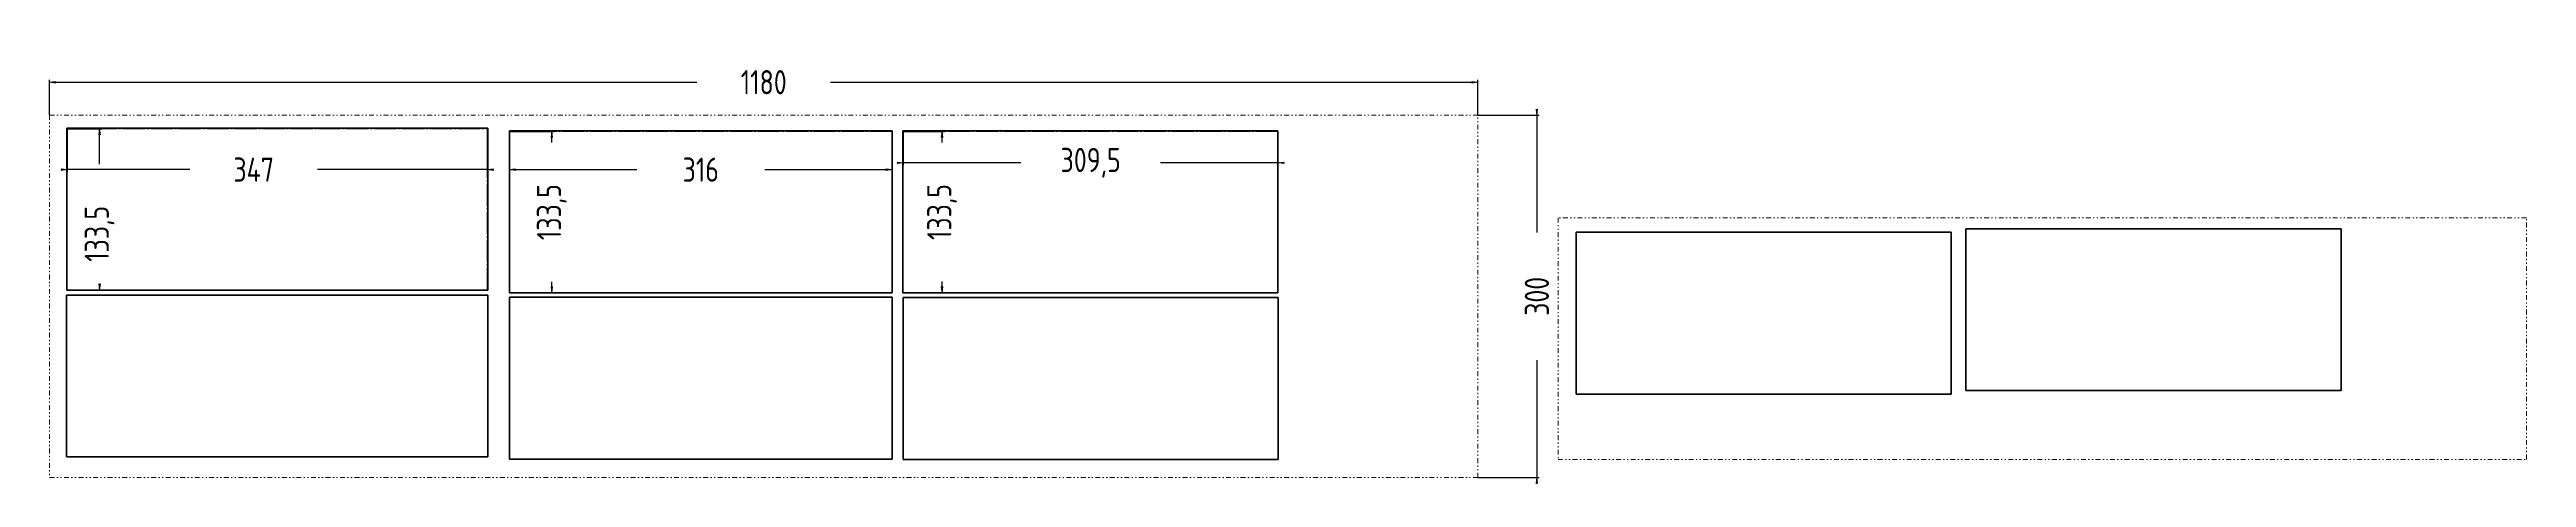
# Model space of a CAD drawing. Header units: millimetres. Extents: x -256 to 3000, y -1401 to 1300.
# Drawn here: x 953 to 3000, y -1401 to -1047 of the extents above; entities that cross this region are included whole.
import ezdxf

# ---------------------------------------------------------------- set-up
doc = ezdxf.new("R2010")
doc.units = ezdxf.units.MM
for name, pattern in [('K5LT_AXLED', [23.08333396911621, 18.58333396911621, -1.5, 1.5, -1.5]), ('K5LT_BASIC', [0]), ('K5LT_CHAIN_LINE_WITH_2_POINTS', [12, 4, -2, 1, -2, 1, -2]), ('K5LT_THIN', [0])]:
    doc.linetypes.add(name, pattern=pattern)
doc.layers.add('Системный слой', color=7, linetype='Continuous')
doc.styles.add('KDIMTEXTSTYLE', font='GOST_AU.SHX', dxfattribs={"width": 0.96, "oblique": 15, "height": 5})
doc.dimstyles.new('KDIMSTYLE (1.00)', dxfattribs={"dimtxt": 5, "dimasz": 1, "dimexe": 2, "dimexo": 0, "dimgap": 1, "dimtad": 1, "dimtxsty": 'KDIMTEXTSTYLE', "dimsah": 1, "dimcen": 0, "dimdle": 1, "dimadec": 0, "dimazin": 0, "dimtfac": 0.667, "dimtmove": 0, "dimatfit": 3, "dimfxl": 1, "dimtvp": 1, "dimtolj": 1, "dimtzin": 0, "dimarcsym": 0})

msp = doc.modelspace()

# ---------------------------------------------------------------- blocks, each defined once
blk = doc.blocks.new('U0')
at = {"layer": 'Системный слой', "color": 7, "linetype": 'K5LT_CHAIN_LINE_WITH_2_POINTS', "lineweight": 18}
for p, q in [((2133.278078628207, -1101.117976859951), (953.2780786282071, -1101.117976859951)), ((953.2780786282071, -1101.117976859951), (953.2780786282071, -1401.117976859951)), ((2133.278078628207, -1401.117976859951), (2133.278078628207, -1101.117976859951)), ((953.2780786282071, -1401.117976859951), (2133.278078628207, -1401.117976859951))]:
    blk.add_line(p, q, dxfattribs=at)
blk = doc.blocks.new('U1')
at = {"layer": 'Системный слой', "color": 7, "linetype": 'K5LT_CHAIN_LINE_WITH_2_POINTS', "lineweight": 18}
for p, q in [((2999.505672622542, -1186.136409631506), (2199.505672622542, -1186.136409631506)), ((2199.505672622542, -1186.136409631506), (2199.505672622542, -1386.136409631506)), ((2999.505672622542, -1386.136409631506), (2999.505672622542, -1186.136409631506)), ((2199.505672622542, -1386.136409631506), (2999.505672622542, -1386.136409631506))]:
    blk.add_line(p, q, dxfattribs=at)
blk = doc.blocks.new('KDIMARROW_01')
at = {"layer": 'Системный слой'}
blk.add_hatch(color=0, dxfattribs=at).paths.add_polyline_path([(-5, -0.6582624912261956), (0, 0), (-5, 0.658262491226197), (-4.5, 6e-16)])
at = {"layer": 'Системный слой', "color": 0, "linetype": 'K5LT_THIN', "lineweight": 18}
for p, q in [((-4.5, 6e-16), (-5, 0.658262491226197)), ((-5, 0.658262491226197), (0, 0)), ((0, 0), (-5, -0.6582624912261956)), ((-5, -0.6582624912261956), (-4.5, 6e-16)), ((0, 0), (-1, 0))]:
    blk.add_line(p, q, dxfattribs=at)

# ---------------------------------------------------------------- dimensions: what is measured, and where the dimension line sits
at = {"layer": 'Системный слой', "color": 7}
for base, p1, p2, location in [((2133.278078628207, -1073.919717389854), (953.2780786282071, -1101.117976859951), (2133.278078628207, -1101.117976859951), (1543.278078628207, -1073.919717389854)), ((967.9378189232475, -1146.292199352803), (1314.937818923248, -1111.91835325808), (967.9378189232475, -1111.91835325808), (1121.937818923248, -1146.292199352803)), ((1649.258566536834, -1146.292199352803), (1333.258566536834, -1114.160471530523), (1649.258566536834, -1114.160471530523), (1491.258566536834, -1146.292199352803)), ((1658.610641871717, -1140.619374571196), (1968.110641871717, -1114.115205107085), (1658.610641871717, -1114.115205107085), (1813.360641871717, -1140.619374571196))]:
    msp.add_linear_dim(base=base, p1=p1, p2=p2, location=location, dimstyle='KDIMSTYLE (1.00)', override={"dimexo": 0, "dimpost": '\\H20.0;\\W0.965;\\Q0;<>', "dimblk1": 'KDIMARROW_01', "dimblk2": 'KDIMARROW_01', "dimse1": 0, "dimse2": 0, "dimclrt": 7, "dimtolj": 1}, dxfattribs=at).render()
for base, p1, p2, location in [((2181.983981103226, -1401.117976859951), (2133.278078628207, -1101.117976859951), (2133.278078628207, -1401.117976859951), (2181.983981103226, -1251.117976859951)), ((994.6206255660834, -1112.41835325808), (967.4378189232475, -1245.91835325808), (967.4378189232473, -1112.41835325808), (994.6206255660834, -1199.41835325808)), ((1368.210046578984, -1114.660471530523), (1333.258566536834, -1248.160471530523), (1333.258566536834, -1114.660471530523), (1368.210046578984, -1181.410471530523)), ((1690.636896471119, -1114.615205107085), (1658.110641871717, -1248.115205107085), (1658.110641871717, -1114.615205107085), (1690.636896471119, -1181.365205107085))]:
    msp.add_linear_dim(base=base, p1=p1, p2=p2, angle=90, location=location, dimstyle='KDIMSTYLE (1.00)', override={"dimexo": 0, "dimpost": '\\H20.0;\\W0.965;\\Q0;<>', "dimblk1": 'KDIMARROW_01', "dimblk2": 'KDIMARROW_01', "dimse1": 0, "dimse2": 0, "dimclrt": 7, "dimtolj": 1}, dxfattribs=at).render()

# ---------------------------------------------------------------- linework, layer by layer
at = {"layer": 'Системный слой', "color": 150, "linetype": 'K5LT_BASIC', "lineweight": 60, "true_color": 0x0080ff}
for p, q in [((967.4378189232475, -1245.91835325808), (967.4378189232475, -1111.91835325808)), ((967.4378189232475, -1111.91835325808), (1315.437818923248, -1111.91835325808)), ((1315.437818923248, -1111.91835325808), (1315.437818923248, -1245.91835325808)), ((1649.258566536834, -1114.160471530523), (1333.258566536834, -1114.160471530523)), ((1333.258566536834, -1248.160471530523), (1333.258566536834, -1114.160471530523)), ((1649.258566536834, -1248.160471530523), (1649.258566536834, -1114.160471530523)), ((1658.110641871717, -1248.115205107085), (1658.110641871717, -1114.115205107085)), ((1968.110641871717, -1114.115205107085), (1658.110641871717, -1114.115205107085)), ((1968.110641871717, -1248.115205107085), (1968.110641871717, -1114.115205107085)), ((2214.353171257151, -1332.164718161046), (2214.353171257151, -1198.164718161046)), ((2524.353171257151, -1198.164718161046), (2214.353171257151, -1198.164718161046)), ((2524.353171257151, -1332.164718161046), (2524.353171257151, -1198.164718161046)), ((2536.353171257151, -1329.164718161046), (2536.353171257151, -1195.164718161046)), ((2846.353171257151, -1195.164718161046), (2536.353171257151, -1195.164718161046)), ((2846.353171257151, -1329.164718161046), (2846.353171257151, -1195.164718161046)), ((1315.437818923248, -1245.91835325808), (967.4378189232475, -1245.91835325808)), ((1649.258566536834, -1248.160471530523), (1333.258566536834, -1248.160471530523)), ((1968.110641871717, -1248.115205107085), (1658.110641871717, -1248.115205107085)), ((967.3988700257314, -1384.085845862878), (967.3988700257314, -1250.085845862878)), ((967.3988700257314, -1250.085845862878), (1315.398870025731, -1250.085845862878)), ((1315.398870025731, -1250.085845862878), (1315.398870025731, -1384.085845862878)), ((1649.275814839985, -1251.94002991672), (1333.275814839985, -1251.94002991672)), ((1333.275814839985, -1385.94002991672), (1333.275814839985, -1251.94002991672)), ((1649.275814839985, -1385.94002991672), (1649.275814839985, -1251.94002991672)), ((1658.353171257151, -1386.164718161046), (1658.353171257151, -1252.164718161046)), ((1968.353171257151, -1252.164718161046), (1658.353171257151, -1252.164718161046)), ((1968.353171257151, -1386.164718161046), (1968.353171257151, -1252.164718161046)), ((2846.353171257151, -1329.164718161046), (2536.353171257151, -1329.164718161046)), ((2524.353171257151, -1332.164718161046), (2214.353171257151, -1332.164718161046)), ((1315.398870025731, -1384.085845862878), (967.3988700257314, -1384.085845862878)), ((1649.275814839985, -1385.94002991672), (1333.275814839985, -1385.94002991672)), ((1968.353171257151, -1386.164718161046), (1658.353171257151, -1386.164718161046))]:
    msp.add_line(p, q, dxfattribs=at)
at = {"layer": 'Системный слой', "color": 30, "linetype": 'K5LT_AXLED', "lineweight": 18, "true_color": 0xff8000}
for p, q in [((967.4378189232473, -1112.41835325808), (1315.437818923248, -1112.41835325808)), ((967.9378189232475, -1245.91835325808), (967.9378189232475, -1111.91835325808)), ((1314.937818923248, -1111.91835325808), (1314.937818923248, -1245.91835325808)), ((1649.258566536834, -1114.660471530523), (1333.258566536834, -1114.660471530523)), ((1968.110641871717, -1114.615205107085), (1658.110641871717, -1114.615205107085)), ((1658.610641871717, -1248.115205107085), (1658.610641871717, -1114.115205107085))]:
    msp.add_line(p, q, dxfattribs=at)

# ---------------------------------------------------------------- block references
at = {"layer": 'Системный слой'}
for name in ['U0', 'U1']:
    msp.add_blockref(name, (0, 0), dxfattribs=at)

msp.set_redraw_order([(e.dxf.handle, doc.entitydb.next_handle()) for e in msp.query("TEXT MTEXT ATTDEF DIMENSION ARC_DIMENSION")])  # texts and dimensions are drawn at this point

doc.saveas('drawing.dxf')
